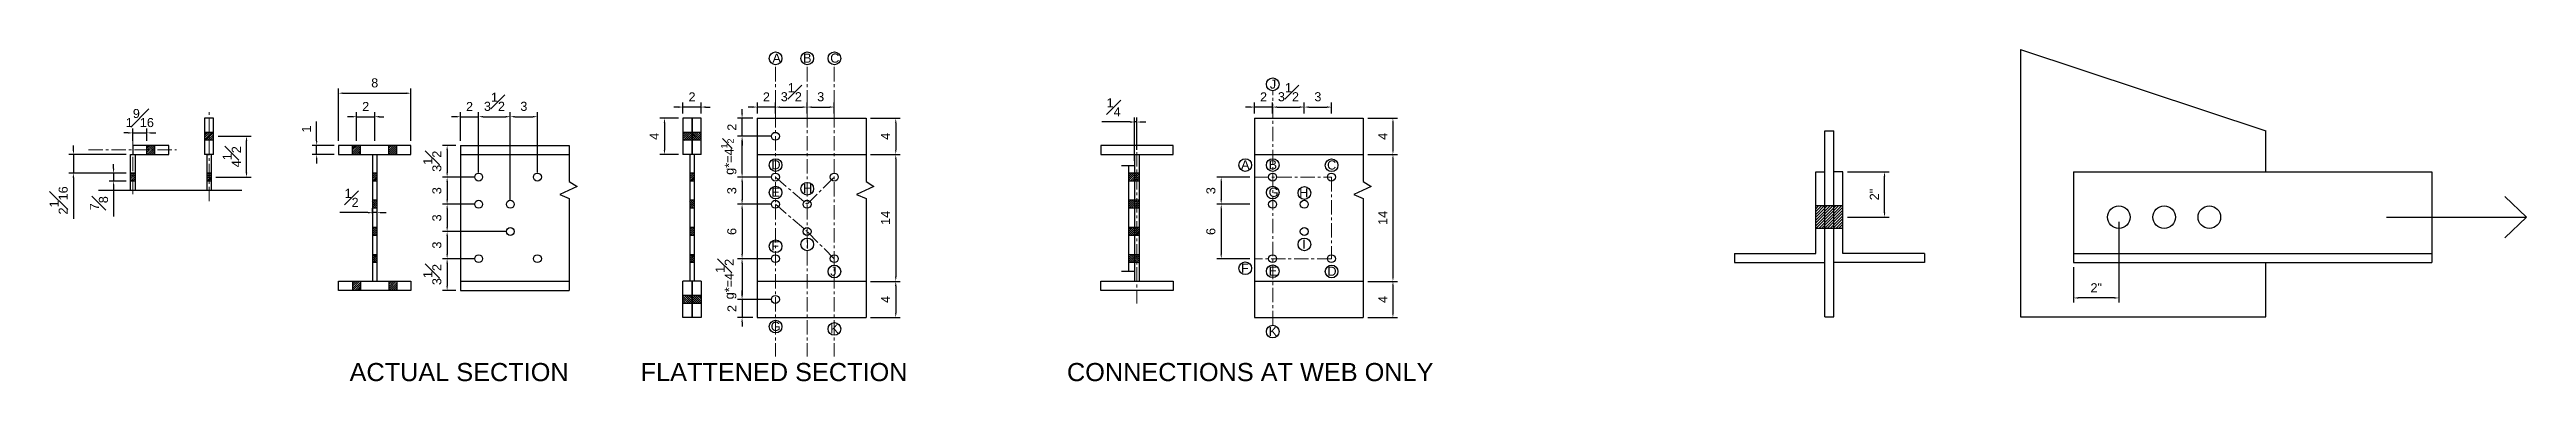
# Model space of a CAD drawing. Header units: inches. Extents: x 2116 to 2390, y 1770 to 1807.
import ezdxf

# ---------------------------------------------------------------- set-up
doc = ezdxf.new("R2010")
doc.units = ezdxf.units.IN
doc.linetypes.add('CENTER', pattern=[50.8, 31.75, -6.35, 6.35, -6.35])
doc.layers.add('SectionLine', color=253, linetype='CENTER', lineweight=18)
doc.layers.add('Steel', color=1, linetype='Continuous', lineweight=30)
doc.styles.get("Standard").update_dxf_attribs({"font": 'arial.ttf'})
doc.dimstyles.new('ISO-25', dxfattribs={"dimtxt": 1, "dimasz": 0.5, "dimexe": 0.5, "dimexo": 0.5, "dimtad": 1, "dimdec": 4, "dimzin": 1, "dimdsep": 46, "dimlunit": 5, "dimtxsty": 'Standard', "dimcen": 0.5, "dimadec": 0, "dimazin": 0, "dimtfac": 1, "dimtdec": 4, "dimtmove": 0, "dimatfit": 3, "dimfxl": 1, "dimfrac": 1, "dimarcsym": 0})
pattern_1 = [(45, (35.07352, 0), (-0.1122532015, 0.1122532015), [])]

msp = doc.modelspace()

# ---------------------------------------------------------------- texts
for s, height, p in [('A', 1, (2196.35122, 1805.09231)), ('B', 1, (2199.73496, 1805.09231)), ('C', 1, (2202.73496, 1805.09231)), ('J', 1, (2251.32038, 1802.22475)), ('D', 1, (2196.23496, 1793.32157)), ('A', 1, (2248.14625, 1793.32157)), ('B', 1, (2251.19061, 1793.32157)), ('C', 1, (2257.65112, 1793.29913)), ('E', 1, (2196.23496, 1790.2879)), ('H', 1, (2199.73496, 1790.70672)), ('G', 1, (2251.19061, 1790.2879)), ('H', 1, (2254.56881, 1790.23549)), ('F', 1, (2196.23496, 1784.36413)), ('I', 1, (2200.02629, 1784.56887)), ('I', 1, (2254.9144, 1784.56887)), ('J', 1, (2202.73496, 1781.57311)), ('F', 1, (2248.14625, 1781.92655)), ('E', 1, (2251.19061, 1781.59365)), ('D', 1, (2257.69061, 1781.57311)), ('G', 1, (2196.15536, 1775.49261)), ('K', 1, (2202.73496, 1775.23315)), ('K', 1, (2251.19061, 1774.93787)), ('ACTUAL SECTION', 2, (2149.6079, 1769.95072)), ('FLATTENED SECTION', 2, (2181.7807, 1769.95072)), ('CONNECTIONS AT WEB ONLY', 2, (2228.89826, 1769.95072))]:
    msp.add_text(s, height=height).set_placement(p)

# ---------------------------------------------------------------- blocks, each defined once
blk = doc.blocks.new('*D1')
at = {"color": 0, "lineweight": -2, "transparency": 16777216}
for p, q in [((2196.18, 1796.96), (2192.49, 1796.96)), ((2192.99, 1792.96), (2192.99, 1796.46)), ((2196.18, 1792.46), (2192.49, 1792.46))]:
    blk.add_line(p, q, dxfattribs=at)
at = {"color": 0, "transparency": 16777216}
for points in [[(2192.91, 1796.46), (2193.08, 1796.46), (2192.99, 1796.96)], [(2192.91, 1792.96), (2193.08, 1792.96), (2192.99, 1792.46)]]:
    blk.add_solid(points, dxfattribs=at)
at = {"layer": 'Defpoints', "color": 0, "transparency": 16777216}
for p in [(2192.99, 1796.96), (2196.68, 1796.96), (2196.68, 1792.46)]:
    blk.add_point(p, dxfattribs=at)
at = {"color": 0, "transparency": 16777216, "insert": (2191.52, 1794.71), "char_height": 1, "attachment_point": 5, "rotation": 90}
blk.add_mtext('g*=4{\\H0.7x;\\S1#2;}', dxfattribs=at)
blk = doc.blocks.new('*D2')
at = {"color": 0, "lineweight": -2, "transparency": 16777216}
for p, q in [((2148.39, 1796.46), (2148.39, 1802.22)), ((2148.89, 1801.72), (2155.89, 1801.72)), ((2156.39, 1796.46), (2156.39, 1802.22))]:
    blk.add_line(p, q, dxfattribs=at)
at = {"color": 0, "transparency": 16777216}
for points in [[(2148.89, 1801.8), (2148.89, 1801.63), (2148.39, 1801.72)], [(2155.89, 1801.8), (2155.89, 1801.63), (2156.39, 1801.72)]]:
    blk.add_solid(points, dxfattribs=at)
at = {"layer": 'Defpoints', "color": 0, "transparency": 16777216}
for p in [(2156.39, 1801.72), (2148.39, 1795.96), (2156.39, 1795.96)]:
    blk.add_point(p, dxfattribs=at)
at = {"color": 0, "transparency": 16777216, "insert": (2152.39, 1802.85), "char_height": 1, "attachment_point": 5}
blk.add_mtext('8', dxfattribs=at)
blk = doc.blocks.new('*D3')
at = {"color": 0, "lineweight": -2, "transparency": 16777216}
for p, q in [((2149.89, 1799.12), (2149.39, 1799.12)), ((2150.39, 1796.46), (2150.39, 1799.62)), ((2150.39, 1799.12), (2152.39, 1799.12)), ((2152.39, 1796.46), (2152.39, 1799.62)), ((2152.89, 1799.12), (2153.39, 1799.12))]:
    blk.add_line(p, q, dxfattribs=at)
at = {"color": 0, "transparency": 16777216}
for points in [[(2149.89, 1799.21), (2149.89, 1799.04), (2150.39, 1799.12)], [(2152.89, 1799.21), (2152.89, 1799.04), (2152.39, 1799.12)]]:
    blk.add_solid(points, dxfattribs=at)
at = {"layer": 'Defpoints', "color": 0, "transparency": 16777216}
for p in [(2152.39, 1799.12), (2150.39, 1795.96), (2152.39, 1795.96)]:
    blk.add_point(p, dxfattribs=at)
at = {"color": 0, "transparency": 16777216, "insert": (2151.39, 1800.25), "char_height": 1, "attachment_point": 5}
blk.add_mtext('2', dxfattribs=at)
blk = doc.blocks.new('*D4')
at = {"color": 0, "lineweight": -2, "transparency": 16777216}
for p, q in [((2147.89, 1795.96), (2145.47, 1795.96)), ((2145.97, 1796.46), (2145.97, 1798.58)), ((2145.97, 1794.96), (2145.97, 1795.96)), ((2147.89, 1794.96), (2145.47, 1794.96)), ((2145.97, 1794.46), (2145.97, 1793.96))]:
    blk.add_line(p, q, dxfattribs=at)
at = {"color": 0, "transparency": 16777216}
for points in [[(2145.89, 1796.46), (2146.05, 1796.46), (2145.97, 1795.96)], [(2145.89, 1794.46), (2146.05, 1794.46), (2145.97, 1794.96)]]:
    blk.add_solid(points, dxfattribs=at)
at = {"layer": 'Defpoints', "color": 0, "transparency": 16777216}
for p in [(2145.97, 1795.96), (2148.39, 1795.96), (2148.39, 1794.96)]:
    blk.add_point(p, dxfattribs=at)
at = {"color": 0, "transparency": 16777216, "insert": (2144.84, 1797.77), "char_height": 1, "attachment_point": 5, "rotation": 90}
blk.add_mtext('1', dxfattribs=at)
blk = doc.blocks.new('*D5')
at = {"color": 0, "lineweight": -2, "transparency": 16777216}
for p, q in [((2151.64, 1788.54), (2148.52, 1788.54)), ((2152.14, 1788.46), (2152.14, 1789.04)), ((2152.64, 1788.54), (2152.14, 1788.54)), ((2152.64, 1788.46), (2152.64, 1789.04)), ((2153.14, 1788.54), (2153.64, 1788.54))]:
    blk.add_line(p, q, dxfattribs=at)
at = {"color": 0, "transparency": 16777216}
for points in [[(2151.64, 1788.62), (2151.64, 1788.45), (2152.14, 1788.54)], [(2153.14, 1788.62), (2153.14, 1788.45), (2152.64, 1788.54)]]:
    blk.add_solid(points, dxfattribs=at)
at = {"layer": 'Defpoints', "color": 0, "transparency": 16777216}
for p in [(2152.14, 1788.54), (2152.14, 1787.96), (2152.64, 1787.96)]:
    blk.add_point(p, dxfattribs=at)
at = {"color": 0, "transparency": 16777216, "insert": (2149.83, 1790.17), "char_height": 1, "attachment_point": 5}
blk.add_mtext('{\\H1.000000x;\\S1#2;}', dxfattribs=at)
blk = doc.blocks.new('*D6')
at = {"color": 0, "lineweight": -2, "transparency": 16777216}
for p, q in [((2161.37, 1799.12), (2160.87, 1799.12)), ((2161.87, 1796.46), (2161.87, 1799.62)), ((2161.87, 1799.12), (2163.87, 1799.12)), ((2163.87, 1792.96), (2163.87, 1799.62)), ((2164.37, 1799.12), (2164.87, 1799.12))]:
    blk.add_line(p, q, dxfattribs=at)
at = {"color": 0, "transparency": 16777216}
for points in [[(2161.37, 1799.21), (2161.37, 1799.04), (2161.87, 1799.12)], [(2164.37, 1799.21), (2164.37, 1799.04), (2163.87, 1799.12)]]:
    blk.add_solid(points, dxfattribs=at)
at = {"layer": 'Defpoints', "color": 0, "transparency": 16777216}
for p in [(2163.87, 1799.12), (2161.87, 1795.96), (2163.87, 1792.46)]:
    blk.add_point(p, dxfattribs=at)
at = {"color": 0, "transparency": 16777216, "insert": (2162.87, 1800.25), "char_height": 1, "attachment_point": 5}
blk.add_mtext('2', dxfattribs=at)
blk = doc.blocks.new('*D7')
at = {"color": 0, "lineweight": -2, "transparency": 16777216}
for p, q in [((2163.87, 1792.96), (2163.87, 1799.62)), ((2164.37, 1799.12), (2166.87, 1799.12)), ((2167.37, 1789.96), (2167.37, 1799.62))]:
    blk.add_line(p, q, dxfattribs=at)
at = {"color": 0, "transparency": 16777216}
for points in [[(2164.37, 1799.21), (2164.37, 1799.04), (2163.87, 1799.12)], [(2166.87, 1799.21), (2166.87, 1799.04), (2167.37, 1799.12)]]:
    blk.add_solid(points, dxfattribs=at)
at = {"layer": 'Defpoints', "color": 0, "transparency": 16777216}
for p in [(2167.37, 1799.12), (2163.87, 1792.46), (2167.37, 1789.46)]:
    blk.add_point(p, dxfattribs=at)
at = {"color": 0, "transparency": 16777216, "insert": (2165.62, 1800.76), "char_height": 1, "attachment_point": 5}
blk.add_mtext('3{\\H1.000000x;\\S1#2;}', dxfattribs=at)
blk = doc.blocks.new('*D8')
at = {"color": 0, "lineweight": -2, "transparency": 16777216}
for p, q in [((2167.37, 1789.96), (2167.37, 1799.62)), ((2167.87, 1799.12), (2169.87, 1799.12)), ((2170.37, 1792.96), (2170.37, 1799.62))]:
    blk.add_line(p, q, dxfattribs=at)
at = {"color": 0, "transparency": 16777216}
for points in [[(2167.87, 1799.21), (2167.87, 1799.04), (2167.37, 1799.12)], [(2169.87, 1799.21), (2169.87, 1799.04), (2170.37, 1799.12)]]:
    blk.add_solid(points, dxfattribs=at)
at = {"layer": 'Defpoints', "color": 0, "transparency": 16777216}
for p in [(2170.37, 1799.12), (2170.37, 1792.46), (2167.37, 1789.46)]:
    blk.add_point(p, dxfattribs=at)
at = {"color": 0, "transparency": 16777216, "insert": (2168.87, 1800.26), "char_height": 1, "attachment_point": 5}
blk.add_mtext('3', dxfattribs=at)
blk = doc.blocks.new('*D9')
at = {"color": 0, "lineweight": -2, "transparency": 16777216}
for p, q in [((2161.37, 1795.96), (2159.89, 1795.96)), ((2160.39, 1795.46), (2160.39, 1792.96)), ((2163.37, 1792.46), (2159.89, 1792.46))]:
    blk.add_line(p, q, dxfattribs=at)
at = {"color": 0, "transparency": 16777216}
for points in [[(2160.31, 1795.46), (2160.48, 1795.46), (2160.39, 1795.96)], [(2160.31, 1792.96), (2160.48, 1792.96), (2160.39, 1792.46)]]:
    blk.add_solid(points, dxfattribs=at)
at = {"layer": 'Defpoints', "color": 0, "transparency": 16777216}
for p in [(2161.87, 1795.96), (2160.39, 1792.46), (2163.87, 1792.46)]:
    blk.add_point(p, dxfattribs=at)
at = {"color": 0, "transparency": 16777216, "insert": (2158.76, 1794.21), "char_height": 1, "attachment_point": 5, "rotation": 90}
blk.add_mtext('3{\\H1.000000x;\\S1#2;}', dxfattribs=at)
blk = doc.blocks.new('*D10')
at = {"color": 0, "lineweight": -2, "transparency": 16777216}
for p, q in [((2163.37, 1792.46), (2159.89, 1792.46)), ((2160.39, 1791.96), (2160.39, 1789.96)), ((2163.37, 1789.46), (2159.89, 1789.46))]:
    blk.add_line(p, q, dxfattribs=at)
at = {"color": 0, "transparency": 16777216}
for points in [[(2160.31, 1791.96), (2160.48, 1791.96), (2160.39, 1792.46)], [(2160.31, 1789.96), (2160.48, 1789.96), (2160.39, 1789.46)]]:
    blk.add_solid(points, dxfattribs=at)
at = {"layer": 'Defpoints', "color": 0, "transparency": 16777216}
for p in [(2163.87, 1792.46), (2160.39, 1789.46), (2163.87, 1789.46)]:
    blk.add_point(p, dxfattribs=at)
at = {"color": 0, "transparency": 16777216, "insert": (2159.26, 1790.96), "char_height": 1, "attachment_point": 5, "rotation": 90}
blk.add_mtext('3', dxfattribs=at)
blk = doc.blocks.new('*D11')
at = {"color": 0, "lineweight": -2, "transparency": 16777216}
for p, q in [((2163.37, 1789.46), (2159.89, 1789.46)), ((2160.39, 1788.96), (2160.39, 1786.96)), ((2166.87, 1786.46), (2159.89, 1786.46))]:
    blk.add_line(p, q, dxfattribs=at)
at = {"color": 0, "transparency": 16777216}
for points in [[(2160.31, 1788.96), (2160.48, 1788.96), (2160.39, 1789.46)], [(2160.31, 1786.96), (2160.48, 1786.96), (2160.39, 1786.46)]]:
    blk.add_solid(points, dxfattribs=at)
at = {"layer": 'Defpoints', "color": 0, "transparency": 16777216}
for p in [(2163.87, 1789.46), (2160.39, 1786.46), (2167.37, 1786.46)]:
    blk.add_point(p, dxfattribs=at)
at = {"color": 0, "transparency": 16777216, "insert": (2159.26, 1787.96), "char_height": 1, "attachment_point": 5, "rotation": 90}
blk.add_mtext('3', dxfattribs=at)
blk = doc.blocks.new('*D12')
at = {"color": 0, "lineweight": -2, "transparency": 16777216}
for p, q in [((2166.87, 1786.46), (2159.89, 1786.46)), ((2160.39, 1785.96), (2160.39, 1783.96)), ((2163.37, 1783.46), (2159.89, 1783.46))]:
    blk.add_line(p, q, dxfattribs=at)
at = {"color": 0, "transparency": 16777216}
for points in [[(2160.31, 1785.96), (2160.48, 1785.96), (2160.39, 1786.46)], [(2160.31, 1783.96), (2160.48, 1783.96), (2160.39, 1783.46)]]:
    blk.add_solid(points, dxfattribs=at)
at = {"layer": 'Defpoints', "color": 0, "transparency": 16777216}
for p in [(2167.37, 1786.46), (2160.39, 1783.46), (2163.87, 1783.46)]:
    blk.add_point(p, dxfattribs=at)
at = {"color": 0, "transparency": 16777216, "insert": (2159.26, 1784.96), "char_height": 1, "attachment_point": 5, "rotation": 90}
blk.add_mtext('3', dxfattribs=at)
blk = doc.blocks.new('*D13')
at = {"color": 0, "lineweight": -2, "transparency": 16777216}
for p, q in [((2163.37, 1783.46), (2159.89, 1783.46)), ((2160.39, 1782.96), (2160.39, 1780.46)), ((2161.37, 1779.96), (2159.89, 1779.96))]:
    blk.add_line(p, q, dxfattribs=at)
at = {"color": 0, "transparency": 16777216}
for points in [[(2160.31, 1782.96), (2160.48, 1782.96), (2160.39, 1783.46)], [(2160.31, 1780.46), (2160.48, 1780.46), (2160.39, 1779.96)]]:
    blk.add_solid(points, dxfattribs=at)
at = {"layer": 'Defpoints', "color": 0, "transparency": 16777216}
for p in [(2163.87, 1783.46), (2160.39, 1779.96), (2161.87, 1779.96)]:
    blk.add_point(p, dxfattribs=at)
at = {"color": 0, "transparency": 16777216, "insert": (2158.76, 1781.71), "char_height": 1, "attachment_point": 5, "rotation": 90}
blk.add_mtext('3{\\H1.000000x;\\S1#2;}', dxfattribs=at)
blk = doc.blocks.new('*D14')
at = {"color": 0, "lineweight": -2, "transparency": 16777216}
for p, q in [((2196.18, 1792.46), (2192.49, 1792.46)), ((2192.99, 1791.96), (2192.99, 1789.96)), ((2196.18, 1789.46), (2192.49, 1789.46))]:
    blk.add_line(p, q, dxfattribs=at)
at = {"color": 0, "transparency": 16777216}
for points in [[(2192.91, 1791.96), (2193.08, 1791.96), (2192.99, 1792.46)], [(2192.91, 1789.96), (2193.08, 1789.96), (2192.99, 1789.46)]]:
    blk.add_solid(points, dxfattribs=at)
at = {"layer": 'Defpoints', "color": 0, "transparency": 16777216}
for p in [(2196.68, 1792.46), (2192.99, 1789.46), (2196.68, 1789.46)]:
    blk.add_point(p, dxfattribs=at)
at = {"color": 0, "transparency": 16777216, "insert": (2191.86, 1790.96), "char_height": 1, "attachment_point": 5, "rotation": 90}
blk.add_mtext('3', dxfattribs=at)
blk = doc.blocks.new('*D15')
at = {"color": 0, "lineweight": -2, "transparency": 16777216}
for p, q in [((2196.18, 1789.46), (2192.49, 1789.46)), ((2192.99, 1788.96), (2192.99, 1783.96)), ((2196.18, 1783.46), (2192.49, 1783.46))]:
    blk.add_line(p, q, dxfattribs=at)
at = {"color": 0, "transparency": 16777216}
for points in [[(2192.91, 1788.96), (2193.08, 1788.96), (2192.99, 1789.46)], [(2192.91, 1783.96), (2193.08, 1783.96), (2192.99, 1783.46)]]:
    blk.add_solid(points, dxfattribs=at)
at = {"layer": 'Defpoints', "color": 0, "transparency": 16777216}
for p in [(2196.68, 1789.46), (2192.99, 1783.46), (2196.68, 1783.46)]:
    blk.add_point(p, dxfattribs=at)
at = {"color": 0, "transparency": 16777216, "insert": (2191.86, 1786.46), "char_height": 1, "attachment_point": 5, "rotation": 90}
blk.add_mtext('6', dxfattribs=at)
blk = doc.blocks.new('*D16')
at = {"color": 0, "lineweight": -2, "transparency": 16777216}
for p, q in [((2196.18, 1783.46), (2192.49, 1783.46)), ((2192.99, 1782.96), (2192.99, 1779.46)), ((2196.18, 1778.96), (2192.49, 1778.96))]:
    blk.add_line(p, q, dxfattribs=at)
at = {"color": 0, "transparency": 16777216}
for points in [[(2192.91, 1782.96), (2193.08, 1782.96), (2192.99, 1783.46)], [(2192.91, 1779.46), (2193.08, 1779.46), (2192.99, 1778.96)]]:
    blk.add_solid(points, dxfattribs=at)
at = {"layer": 'Defpoints', "color": 0, "transparency": 16777216}
for p in [(2196.68, 1783.46), (2192.99, 1778.96), (2196.68, 1778.96)]:
    blk.add_point(p, dxfattribs=at)
at = {"color": 0, "transparency": 16777216, "insert": (2191.22, 1781.21), "char_height": 1, "attachment_point": 5, "rotation": 90}
blk.add_mtext('g*=4{\\H1.000000x;\\S1#2;}', dxfattribs=at)
blk = doc.blocks.new('*D17')
at = {"color": 0, "lineweight": -2, "transparency": 16777216}
for p, q in [((2192.99, 1779.46), (2192.99, 1779.96)), ((2196.18, 1778.96), (2192.49, 1778.96)), ((2194.18, 1776.96), (2192.49, 1776.96)), ((2192.99, 1778.96), (2192.99, 1776.96)), ((2192.99, 1776.46), (2192.99, 1775.96))]:
    blk.add_line(p, q, dxfattribs=at)
at = {"color": 0, "transparency": 16777216}
for points in [[(2192.91, 1779.46), (2193.08, 1779.46), (2192.99, 1778.96)], [(2192.91, 1776.46), (2193.08, 1776.46), (2192.99, 1776.96)]]:
    blk.add_solid(points, dxfattribs=at)
at = {"layer": 'Defpoints', "color": 0, "transparency": 16777216}
for p in [(2192.99, 1776.96), (2194.68, 1776.96), (2196.68, 1778.96)]:
    blk.add_point(p, dxfattribs=at)
at = {"color": 0, "transparency": 16777216, "insert": (2191.87, 1777.96), "char_height": 1, "attachment_point": 5, "rotation": 90}
blk.add_mtext('2', dxfattribs=at)
blk = doc.blocks.new('*D18')
at = {"color": 0, "lineweight": -2, "transparency": 16777216}
for p, q in [((2194.18, 1798.96), (2192.49, 1798.96)), ((2192.99, 1799.46), (2192.99, 1799.96)), ((2192.99, 1796.96), (2192.99, 1798.96)), ((2196.18, 1796.96), (2192.49, 1796.96)), ((2192.99, 1796.46), (2192.99, 1795.96))]:
    blk.add_line(p, q, dxfattribs=at)
at = {"color": 0, "transparency": 16777216}
for points in [[(2192.91, 1799.46), (2193.08, 1799.46), (2192.99, 1798.96)], [(2192.91, 1796.46), (2193.08, 1796.46), (2192.99, 1796.96)]]:
    blk.add_solid(points, dxfattribs=at)
at = {"layer": 'Defpoints', "color": 0, "transparency": 16777216}
for p in [(2192.99, 1798.96), (2194.68, 1798.96), (2196.68, 1796.96)]:
    blk.add_point(p, dxfattribs=at)
at = {"color": 0, "transparency": 16777216, "insert": (2191.87, 1797.96), "char_height": 1, "attachment_point": 5, "rotation": 90}
blk.add_mtext('2', dxfattribs=at)
blk = doc.blocks.new('*D19')
at = {"color": 0, "lineweight": -2, "transparency": 16777216}
for p, q in [((2196.68, 1799.46), (2196.68, 1800.69)), ((2197.18, 1800.19), (2199.68, 1800.19)), ((2200.18, 1799.46), (2200.18, 1800.69))]:
    blk.add_line(p, q, dxfattribs=at)
at = {"color": 0, "transparency": 16777216}
for points in [[(2197.18, 1800.27), (2197.18, 1800.1), (2196.68, 1800.19)], [(2199.68, 1800.27), (2199.68, 1800.1), (2200.18, 1800.19)]]:
    blk.add_solid(points, dxfattribs=at)
at = {"layer": 'Defpoints', "color": 0, "transparency": 16777216}
for p in [(2196.68, 1798.96), (2200.18, 1800.19), (2200.18, 1798.96)]:
    blk.add_point(p, dxfattribs=at)
at = {"color": 0, "transparency": 16777216, "insert": (2198.43, 1801.82), "char_height": 1, "attachment_point": 5}
blk.add_mtext('3{\\H1.000000x;\\S1#2;}', dxfattribs=at)
blk = doc.blocks.new('*D20')
at = {"color": 0, "lineweight": -2, "transparency": 16777216}
for p, q in [((2200.18, 1799.46), (2200.18, 1800.69)), ((2200.68, 1800.19), (2202.68, 1800.19)), ((2203.18, 1799.46), (2203.18, 1800.69))]:
    blk.add_line(p, q, dxfattribs=at)
at = {"color": 0, "transparency": 16777216}
for points in [[(2200.68, 1800.27), (2200.68, 1800.1), (2200.18, 1800.19)], [(2202.68, 1800.27), (2202.68, 1800.1), (2203.18, 1800.19)]]:
    blk.add_solid(points, dxfattribs=at)
at = {"layer": 'Defpoints', "color": 0, "transparency": 16777216}
for p in [(2200.18, 1798.96), (2203.18, 1800.19), (2203.18, 1798.96)]:
    blk.add_point(p, dxfattribs=at)
at = {"color": 0, "transparency": 16777216, "insert": (2201.68, 1801.32), "char_height": 1, "attachment_point": 5}
blk.add_mtext('3', dxfattribs=at)
blk = doc.blocks.new('*D21')
at = {"color": 0, "lineweight": -2, "transparency": 16777216}
for p, q in [((2194.18, 1800.19), (2193.68, 1800.19)), ((2194.68, 1799.46), (2194.68, 1800.69)), ((2196.68, 1800.19), (2194.68, 1800.19)), ((2196.68, 1799.46), (2196.68, 1800.69)), ((2197.18, 1800.19), (2197.68, 1800.19))]:
    blk.add_line(p, q, dxfattribs=at)
at = {"color": 0, "transparency": 16777216}
for points in [[(2194.18, 1800.27), (2194.18, 1800.1), (2194.68, 1800.19)], [(2197.18, 1800.27), (2197.18, 1800.1), (2196.68, 1800.19)]]:
    blk.add_solid(points, dxfattribs=at)
at = {"layer": 'Defpoints', "color": 0, "transparency": 16777216}
for p in [(2194.68, 1800.19), (2194.68, 1798.96), (2196.68, 1798.96)]:
    blk.add_point(p, dxfattribs=at)
at = {"color": 0, "transparency": 16777216, "insert": (2195.68, 1801.31), "char_height": 1, "attachment_point": 5}
blk.add_mtext('2', dxfattribs=at)
blk = doc.blocks.new('*D22')
at = {"color": 0, "lineweight": -2, "transparency": 16777216}
for p, q in [((2185.96, 1800.19), (2185.46, 1800.19)), ((2186.46, 1799.46), (2186.46, 1800.69)), ((2188.46, 1800.19), (2186.46, 1800.19)), ((2188.46, 1799.46), (2188.46, 1800.69)), ((2188.96, 1800.19), (2189.46, 1800.19))]:
    blk.add_line(p, q, dxfattribs=at)
at = {"color": 0, "transparency": 16777216}
for points in [[(2185.96, 1800.27), (2185.96, 1800.1), (2186.46, 1800.19)], [(2188.96, 1800.27), (2188.96, 1800.1), (2188.46, 1800.19)]]:
    blk.add_solid(points, dxfattribs=at)
at = {"layer": 'Defpoints', "color": 0, "transparency": 16777216}
for p in [(2186.46, 1800.19), (2186.46, 1798.96), (2188.46, 1798.96)]:
    blk.add_point(p, dxfattribs=at)
at = {"color": 0, "transparency": 16777216, "insert": (2187.46, 1801.31), "char_height": 1, "attachment_point": 5}
blk.add_mtext('2', dxfattribs=at)
blk = doc.blocks.new('*D23')
at = {"color": 0, "lineweight": -2, "transparency": 16777216}
for p, q in [((2185.96, 1798.96), (2183.91, 1798.96)), ((2184.41, 1798.46), (2184.41, 1795.46)), ((2185.96, 1794.96), (2183.91, 1794.96))]:
    blk.add_line(p, q, dxfattribs=at)
at = {"color": 0, "transparency": 16777216}
for points in [[(2184.33, 1798.46), (2184.5, 1798.46), (2184.41, 1798.96)], [(2184.33, 1795.46), (2184.5, 1795.46), (2184.41, 1794.96)]]:
    blk.add_solid(points, dxfattribs=at)
at = {"layer": 'Defpoints', "color": 0, "transparency": 16777216}
for p in [(2186.46, 1798.96), (2184.41, 1794.96), (2186.46, 1794.96)]:
    blk.add_point(p, dxfattribs=at)
at = {"color": 0, "transparency": 16777216, "insert": (2183.29, 1796.96), "char_height": 1, "attachment_point": 5, "rotation": 90}
blk.add_mtext('4', dxfattribs=at)
blk = doc.blocks.new('*D24')
at = {"color": 0, "lineweight": -2, "transparency": 16777216}
for p, q in [((2207.19, 1798.96), (2210.48, 1798.96)), ((2209.98, 1798.46), (2209.98, 1795.46)), ((2207.19, 1794.96), (2210.48, 1794.96))]:
    blk.add_line(p, q, dxfattribs=at)
at = {"color": 0, "transparency": 16777216}
for points in [[(2209.9, 1798.46), (2210.06, 1798.46), (2209.98, 1798.96)], [(2209.9, 1795.46), (2210.06, 1795.46), (2209.98, 1794.96)]]:
    blk.add_solid(points, dxfattribs=at)
at = {"layer": 'Defpoints', "color": 0, "transparency": 16777216}
for p in [(2206.69, 1798.96), (2206.69, 1794.96), (2209.98, 1794.96)]:
    blk.add_point(p, dxfattribs=at)
at = {"color": 0, "transparency": 16777216, "insert": (2208.85, 1796.96), "char_height": 1, "attachment_point": 5, "rotation": 90}
blk.add_mtext('4', dxfattribs=at)
blk = doc.blocks.new('*D25')
at = {"color": 0, "lineweight": -2, "transparency": 16777216}
for p, q in [((2207.19, 1794.96), (2210.48, 1794.96)), ((2209.98, 1794.46), (2209.98, 1781.46)), ((2207.19, 1780.96), (2210.48, 1780.96))]:
    blk.add_line(p, q, dxfattribs=at)
at = {"color": 0, "transparency": 16777216}
for points in [[(2209.9, 1794.46), (2210.06, 1794.46), (2209.98, 1794.96)], [(2209.9, 1781.46), (2210.06, 1781.46), (2209.98, 1780.96)]]:
    blk.add_solid(points, dxfattribs=at)
at = {"layer": 'Defpoints', "color": 0, "transparency": 16777216}
for p in [(2206.69, 1794.96), (2206.69, 1780.96), (2209.98, 1780.96)]:
    blk.add_point(p, dxfattribs=at)
at = {"color": 0, "transparency": 16777216, "insert": (2208.85, 1787.96), "char_height": 1, "attachment_point": 5, "rotation": 90}
blk.add_mtext('14', dxfattribs=at)
blk = doc.blocks.new('*D26')
at = {"color": 0, "lineweight": -2, "transparency": 16777216}
for p, q in [((2207.19, 1780.96), (2210.48, 1780.96)), ((2209.98, 1780.46), (2209.98, 1777.46)), ((2207.19, 1776.96), (2210.48, 1776.96))]:
    blk.add_line(p, q, dxfattribs=at)
at = {"color": 0, "transparency": 16777216}
for points in [[(2209.9, 1780.46), (2210.06, 1780.46), (2209.98, 1780.96)], [(2209.9, 1777.46), (2210.06, 1777.46), (2209.98, 1776.96)]]:
    blk.add_solid(points, dxfattribs=at)
at = {"layer": 'Defpoints', "color": 0, "transparency": 16777216}
for p in [(2206.69, 1780.96), (2206.69, 1776.96), (2209.98, 1776.96)]:
    blk.add_point(p, dxfattribs=at)
at = {"color": 0, "transparency": 16777216, "insert": (2208.85, 1778.96), "char_height": 1, "attachment_point": 5, "rotation": 90}
blk.add_mtext('4', dxfattribs=at)
blk = doc.blocks.new('*D27')
at = {"color": 0, "lineweight": -2, "transparency": 16777216}
for p, q in [((2123.53, 1793.4), (2123.53, 1793.9)), ((2124.9, 1792.9), (2123.03, 1792.9)), ((2124.9, 1792.02), (2123.03, 1792.02)), ((2123.53, 1792.9), (2123.53, 1792.02)), ((2123.53, 1791.52), (2123.53, 1788.13))]:
    blk.add_line(p, q, dxfattribs=at)
at = {"color": 0, "transparency": 16777216}
for points in [[(2123.44, 1793.4), (2123.61, 1793.4), (2123.53, 1792.9)], [(2123.44, 1791.52), (2123.61, 1791.52), (2123.53, 1792.02)]]:
    blk.add_solid(points, dxfattribs=at)
at = {"layer": 'Defpoints', "color": 0, "transparency": 16777216}
for p in [(2123.53, 1792.02), (2125.4, 1792.9), (2125.4, 1792.02)]:
    blk.add_point(p, dxfattribs=at)
at = {"color": 0, "transparency": 16777216, "insert": (2121.9, 1789.58), "char_height": 1, "attachment_point": 5, "rotation": 90}
blk.add_mtext('{\\H1.000000x;\\S7#8;}', dxfattribs=at)
blk = doc.blocks.new('*D28')
at = {"color": 0, "lineweight": -2, "transparency": 16777216}
for p, q in [((2119.08, 1795.46), (2119.08, 1795.96)), ((2124.9, 1794.96), (2118.58, 1794.96)), ((2119.08, 1794.96), (2119.08, 1792.9)), ((2124.9, 1792.9), (2118.58, 1792.9)), ((2119.08, 1792.4), (2119.08, 1787.87))]:
    blk.add_line(p, q, dxfattribs=at)
at = {"color": 0, "transparency": 16777216}
for points in [[(2119, 1795.46), (2119.17, 1795.46), (2119.08, 1794.96)], [(2119, 1792.4), (2119.17, 1792.4), (2119.08, 1792.9)]]:
    blk.add_solid(points, dxfattribs=at)
at = {"layer": 'Defpoints', "color": 0, "transparency": 16777216}
for p in [(2125.4, 1794.96), (2119.08, 1792.9), (2125.4, 1792.9)]:
    blk.add_point(p, dxfattribs=at)
at = {"color": 0, "transparency": 16777216, "insert": (2117.45, 1789.89), "char_height": 1, "attachment_point": 5, "rotation": 90}
blk.add_mtext('2{\\H1.000000x;\\S1#16;}', dxfattribs=at)
blk = doc.blocks.new('*D29')
at = {"color": 0, "lineweight": -2, "transparency": 16777216}
for p, q in [((2125.15, 1797.34), (2124.65, 1797.34)), ((2125.65, 1796.46), (2125.65, 1797.84)), ((2125.65, 1797.34), (2127.21, 1797.34)), ((2127.21, 1796.46), (2127.21, 1797.84)), ((2127.71, 1797.34), (2128.21, 1797.34))]:
    blk.add_line(p, q, dxfattribs=at)
at = {"color": 0, "transparency": 16777216}
for points in [[(2125.15, 1797.42), (2125.15, 1797.25), (2125.65, 1797.34)], [(2127.71, 1797.42), (2127.71, 1797.25), (2127.21, 1797.34)]]:
    blk.add_solid(points, dxfattribs=at)
at = {"layer": 'Defpoints', "color": 0, "transparency": 16777216}
for p in [(2125.65, 1795.96), (2127.21, 1797.34), (2127.21, 1795.96)]:
    blk.add_point(p, dxfattribs=at)
at = {"color": 0, "transparency": 16777216, "insert": (2126.43, 1798.98), "char_height": 1, "attachment_point": 5}
blk.add_mtext('1{\\H1.000000x;\\S9#16;}', dxfattribs=at)
blk = doc.blocks.new('*D30')
at = {"color": 0, "lineweight": -2, "transparency": 16777216}
for p, q in [((2135.07, 1796.96), (2138.72, 1796.96)), ((2138.22, 1792.96), (2138.22, 1796.46)), ((2134.82, 1792.46), (2138.72, 1792.46))]:
    blk.add_line(p, q, dxfattribs=at)
at = {"color": 0, "transparency": 16777216}
for points in [[(2138.13, 1796.46), (2138.3, 1796.46), (2138.22, 1796.96)], [(2138.13, 1792.96), (2138.3, 1792.96), (2138.22, 1792.46)]]:
    blk.add_solid(points, dxfattribs=at)
at = {"layer": 'Defpoints', "color": 0, "transparency": 16777216}
for p in [(2134.57, 1796.96), (2138.22, 1796.96), (2134.32, 1792.46)]:
    blk.add_point(p, dxfattribs=at)
at = {"color": 0, "transparency": 16777216, "insert": (2136.59, 1794.71), "char_height": 1, "attachment_point": 5, "rotation": 90}
blk.add_mtext('4{\\H1.000000x;\\S1#2;}', dxfattribs=at)
blk = doc.blocks.new('*D33')
at = {"color": 0, "lineweight": -2, "transparency": 16777216}
for p, q in [((2249.13, 1792.46), (2245.45, 1792.46)), ((2245.95, 1791.96), (2245.95, 1789.96)), ((2249.13, 1789.46), (2245.45, 1789.46))]:
    blk.add_line(p, q, dxfattribs=at)
at = {"color": 0, "transparency": 16777216}
for points in [[(2245.87, 1791.96), (2246.03, 1791.96), (2245.95, 1792.46)], [(2245.87, 1789.96), (2246.03, 1789.96), (2245.95, 1789.46)]]:
    blk.add_solid(points, dxfattribs=at)
at = {"layer": 'Defpoints', "color": 0, "transparency": 16777216}
for p in [(2249.63, 1792.46), (2245.95, 1789.46), (2249.63, 1789.46)]:
    blk.add_point(p, dxfattribs=at)
at = {"color": 0, "transparency": 16777216, "insert": (2244.81, 1790.96), "char_height": 1, "attachment_point": 5, "rotation": 90}
blk.add_mtext('3', dxfattribs=at)
blk = doc.blocks.new('*D34')
at = {"color": 0, "lineweight": -2, "transparency": 16777216}
for p, q in [((2249.13, 1789.46), (2245.45, 1789.46)), ((2245.95, 1788.96), (2245.95, 1783.96)), ((2249.13, 1783.46), (2245.45, 1783.46))]:
    blk.add_line(p, q, dxfattribs=at)
at = {"color": 0, "transparency": 16777216}
for points in [[(2245.87, 1788.96), (2246.03, 1788.96), (2245.95, 1789.46)], [(2245.87, 1783.96), (2246.03, 1783.96), (2245.95, 1783.46)]]:
    blk.add_solid(points, dxfattribs=at)
at = {"layer": 'Defpoints', "color": 0, "transparency": 16777216}
for p in [(2249.63, 1789.46), (2245.95, 1783.46), (2249.63, 1783.46)]:
    blk.add_point(p, dxfattribs=at)
at = {"color": 0, "transparency": 16777216, "insert": (2244.81, 1786.46), "char_height": 1, "attachment_point": 5, "rotation": 90}
blk.add_mtext('6', dxfattribs=at)
blk = doc.blocks.new('*D38')
at = {"color": 0, "lineweight": -2, "transparency": 16777216}
for p, q in [((2251.63, 1799.46), (2251.63, 1800.69)), ((2252.13, 1800.19), (2254.63, 1800.19)), ((2255.13, 1799.46), (2255.13, 1800.69))]:
    blk.add_line(p, q, dxfattribs=at)
at = {"color": 0, "transparency": 16777216}
for points in [[(2252.13, 1800.27), (2252.13, 1800.1), (2251.63, 1800.19)], [(2254.63, 1800.27), (2254.63, 1800.1), (2255.13, 1800.19)]]:
    blk.add_solid(points, dxfattribs=at)
at = {"layer": 'Defpoints', "color": 0, "transparency": 16777216}
for p in [(2251.63, 1798.96), (2255.13, 1800.19), (2255.13, 1798.96)]:
    blk.add_point(p, dxfattribs=at)
at = {"color": 0, "transparency": 16777216, "insert": (2253.38, 1801.82), "char_height": 1, "attachment_point": 5}
blk.add_mtext('3{\\H1.000000x;\\S1#2;}', dxfattribs=at)
blk = doc.blocks.new('*D39')
at = {"color": 0, "lineweight": -2, "transparency": 16777216}
for p, q in [((2255.13, 1799.46), (2255.13, 1800.69)), ((2255.63, 1800.19), (2257.63, 1800.19)), ((2258.13, 1799.46), (2258.13, 1800.69))]:
    blk.add_line(p, q, dxfattribs=at)
at = {"color": 0, "transparency": 16777216}
for points in [[(2255.63, 1800.27), (2255.63, 1800.1), (2255.13, 1800.19)], [(2257.63, 1800.27), (2257.63, 1800.1), (2258.13, 1800.19)]]:
    blk.add_solid(points, dxfattribs=at)
at = {"layer": 'Defpoints', "color": 0, "transparency": 16777216}
for p in [(2255.13, 1798.96), (2258.13, 1800.19), (2258.13, 1798.96)]:
    blk.add_point(p, dxfattribs=at)
at = {"color": 0, "transparency": 16777216, "insert": (2256.63, 1801.32), "char_height": 1, "attachment_point": 5}
blk.add_mtext('3', dxfattribs=at)
blk = doc.blocks.new('*D31')
at = {"color": 0, "lineweight": -2, "transparency": 16777216}
for p, q in [((2249.13, 1800.19), (2248.63, 1800.19)), ((2249.63, 1799.46), (2249.63, 1800.69)), ((2251.63, 1800.19), (2249.63, 1800.19)), ((2251.63, 1799.46), (2251.63, 1800.69)), ((2252.13, 1800.19), (2252.63, 1800.19))]:
    blk.add_line(p, q, dxfattribs=at)
at = {"color": 0, "transparency": 16777216}
for points in [[(2249.13, 1800.27), (2249.13, 1800.1), (2249.63, 1800.19)], [(2252.13, 1800.27), (2252.13, 1800.1), (2251.63, 1800.19)]]:
    blk.add_solid(points, dxfattribs=at)
at = {"layer": 'Defpoints', "color": 0, "transparency": 16777216}
for p in [(2249.63, 1800.19), (2249.63, 1798.96), (2251.63, 1798.96)]:
    blk.add_point(p, dxfattribs=at)
at = {"color": 0, "transparency": 16777216, "insert": (2250.63, 1801.31), "char_height": 1, "attachment_point": 5}
blk.add_mtext('2', dxfattribs=at)
blk = doc.blocks.new('*D40')
at = {"color": 0, "lineweight": -2, "transparency": 16777216}
for p, q in [((2262.15, 1798.96), (2265.43, 1798.96)), ((2264.93, 1798.46), (2264.93, 1795.46)), ((2262.15, 1794.96), (2265.43, 1794.96))]:
    blk.add_line(p, q, dxfattribs=at)
at = {"color": 0, "transparency": 16777216}
for points in [[(2264.85, 1798.46), (2265.02, 1798.46), (2264.93, 1798.96)], [(2264.85, 1795.46), (2265.02, 1795.46), (2264.93, 1794.96)]]:
    blk.add_solid(points, dxfattribs=at)
at = {"layer": 'Defpoints', "color": 0, "transparency": 16777216}
for p in [(2261.65, 1798.96), (2261.65, 1794.96), (2264.93, 1794.96)]:
    blk.add_point(p, dxfattribs=at)
at = {"color": 0, "transparency": 16777216, "insert": (2263.81, 1796.96), "char_height": 1, "attachment_point": 5, "rotation": 90}
blk.add_mtext('4', dxfattribs=at)
blk = doc.blocks.new('*D41')
at = {"color": 0, "lineweight": -2, "transparency": 16777216}
for p, q in [((2262.15, 1794.96), (2265.43, 1794.96)), ((2264.93, 1794.46), (2264.93, 1781.46)), ((2262.15, 1780.96), (2265.43, 1780.96))]:
    blk.add_line(p, q, dxfattribs=at)
at = {"color": 0, "transparency": 16777216}
for points in [[(2264.85, 1794.46), (2265.02, 1794.46), (2264.93, 1794.96)], [(2264.85, 1781.46), (2265.02, 1781.46), (2264.93, 1780.96)]]:
    blk.add_solid(points, dxfattribs=at)
at = {"layer": 'Defpoints', "color": 0, "transparency": 16777216}
for p in [(2261.65, 1794.96), (2261.65, 1780.96), (2264.93, 1780.96)]:
    blk.add_point(p, dxfattribs=at)
at = {"color": 0, "transparency": 16777216, "insert": (2263.81, 1787.96), "char_height": 1, "attachment_point": 5, "rotation": 90}
blk.add_mtext('14', dxfattribs=at)
blk = doc.blocks.new('*D42')
at = {"color": 0, "lineweight": -2, "transparency": 16777216}
for p, q in [((2262.15, 1780.96), (2265.43, 1780.96)), ((2264.93, 1780.46), (2264.93, 1777.46)), ((2262.15, 1776.96), (2265.43, 1776.96))]:
    blk.add_line(p, q, dxfattribs=at)
at = {"color": 0, "transparency": 16777216}
for points in [[(2264.85, 1780.46), (2265.02, 1780.46), (2264.93, 1780.96)], [(2264.85, 1777.46), (2265.02, 1777.46), (2264.93, 1776.96)]]:
    blk.add_solid(points, dxfattribs=at)
at = {"layer": 'Defpoints', "color": 0, "transparency": 16777216}
for p in [(2261.65, 1780.96), (2261.65, 1776.96), (2264.93, 1776.96)]:
    blk.add_point(p, dxfattribs=at)
at = {"color": 0, "transparency": 16777216, "insert": (2263.81, 1778.96), "char_height": 1, "attachment_point": 5, "rotation": 90}
blk.add_mtext('4', dxfattribs=at)
blk = doc.blocks.new('*D47')
at = {"color": 0, "lineweight": -2, "transparency": 16777216}
for p, q in [((2236.38, 1794.24), (2236.38, 1799.04)), ((2236.63, 1795.46), (2236.63, 1799.04)), ((2235.88, 1798.54), (2232.74, 1798.54)), ((2236.63, 1798.54), (2236.38, 1798.54)), ((2237.13, 1798.54), (2237.63, 1798.54))]:
    blk.add_line(p, q, dxfattribs=at)
at = {"color": 0, "transparency": 16777216}
for points in [[(2235.88, 1798.62), (2235.88, 1798.45), (2236.38, 1798.54)], [(2237.13, 1798.62), (2237.13, 1798.45), (2236.63, 1798.54)]]:
    blk.add_solid(points, dxfattribs=at)
at = {"layer": 'Defpoints', "color": 0, "transparency": 16777216}
for p in [(2236.38, 1798.54), (2236.38, 1793.74), (2236.63, 1794.96)]:
    blk.add_point(p, dxfattribs=at)
at = {"color": 0, "transparency": 16777216, "insert": (2234.06, 1800.16), "char_height": 1, "attachment_point": 5}
blk.add_mtext('{\\H1.000000x;\\S1#4;}', dxfattribs=at)
blk = doc.blocks.new('*D50')
at = {"color": 0, "lineweight": -2, "transparency": 16777216}
for p, q in [((2315.17, 1793.04), (2319.77, 1793.04)), ((2319.27, 1788.54), (2319.27, 1792.54)), ((2315.17, 1788.04), (2319.77, 1788.04))]:
    blk.add_line(p, q, dxfattribs=at)
at = {"color": 0, "transparency": 16777216}
for points in [[(2319.18, 1792.54), (2319.35, 1792.54), (2319.27, 1793.04)], [(2319.18, 1788.54), (2319.35, 1788.54), (2319.27, 1788.04)]]:
    blk.add_solid(points, dxfattribs=at)
at = {"layer": 'Defpoints', "color": 0, "transparency": 16777216}
for p in [(2314.67, 1793.04), (2319.27, 1793.04), (2314.67, 1788.04)]:
    blk.add_point(p, dxfattribs=at)
at = {"color": 0, "transparency": 16777216, "insert": (2318.14, 1790.54), "char_height": 1, "attachment_point": 5, "rotation": 90}
blk.add_mtext('2"', dxfattribs=at)
blk = doc.blocks.new('*D51')
at = {"color": 0, "lineweight": -2, "transparency": 16777216}
for p, q in [((2345.17, 1787.54), (2345.17, 1778.63)), ((2340.17, 1782.54), (2340.17, 1778.63)), ((2344.67, 1779.13), (2340.67, 1779.13))]:
    blk.add_line(p, q, dxfattribs=at)
at = {"color": 0, "transparency": 16777216}
for points in [[(2340.67, 1779.21), (2340.67, 1779.04), (2340.17, 1779.13)], [(2344.67, 1779.21), (2344.67, 1779.04), (2345.17, 1779.13)]]:
    blk.add_solid(points, dxfattribs=at)
at = {"layer": 'Defpoints', "color": 0, "transparency": 16777216}
for p in [(2345.17, 1788.04), (2340.17, 1783.04), (2340.17, 1779.13)]:
    blk.add_point(p, dxfattribs=at)
at = {"color": 0, "transparency": 16777216, "insert": (2342.67, 1780.25), "char_height": 1, "attachment_point": 5}
blk.add_mtext('2"', dxfattribs=at)

# ---------------------------------------------------------------- dimensions: what is measured, and where the dimension line sits
for base, p1, p2, picture, middle in [((2156.38716, 1801.71776), (2148.38716, 1795.96037), (2156.38716, 1795.96037), '*D2', (2152.38716, 1802.85333)), ((2186.46068, 1800.18562), (2188.46068, 1798.96037), (2186.46068, 1798.96037), '*D22', (2187.46068, 1801.31266)), ((2194.67558, 1800.18562), (2196.67558, 1798.96037), (2194.67558, 1798.96037), '*D21', (2195.67558, 1801.31266)), ((2200.17558, 1800.18562), (2196.67558, 1798.96037), (2200.17558, 1798.96037), '*D19', (2198.42558, 1801.82358)), ((2249.63122, 1800.18562), (2251.63122, 1798.96037), (2249.63122, 1798.96037), '*D31', (2250.63122, 1801.31266)), ((2255.13122, 1800.18562), (2251.63122, 1798.96037), (2255.13122, 1798.96037), '*D38', (2253.38122, 1801.82358)), ((2152.38716, 1799.12342), (2150.38716, 1795.96037), (2152.38716, 1795.96037), '*D3', (2151.38716, 1800.25047)), ((2163.87497, 1799.12342), (2161.87497, 1795.96037), (2163.87497, 1792.46037), '*D6', (2162.87497, 1800.25047)), ((2236.37866, 1798.53778), (2236.62866, 1794.96037), (2236.37866, 1793.7427), '*D47', (2234.05698, 1800.16482)), ((2152.13716, 1788.53714), (2152.63716, 1787.96037), (2152.13716, 1787.96037), '*D5', (2149.83015, 1790.16623))]:
    dim = msp.add_linear_dim(base=base, p1=p1, p2=p2, dimstyle='ISO-25')
    dim.commit()
    dim.dimension.update_dxf_attribs({"geometry": picture, "text_midpoint": middle})
for base, p1, p2, picture, middle in [((2167.37497, 1799.12342), (2163.87497, 1792.46037), (2167.37497, 1789.46037), '*D7', (2165.62497, 1800.76138)), ((2203.17558, 1800.18562), (2200.17558, 1798.96037), (2203.17558, 1798.96037), '*D20', (2201.67558, 1801.32153)), ((2258.13122, 1800.18562), (2255.13122, 1798.96037), (2258.13122, 1798.96037), '*D39', (2256.63122, 1801.32153)), ((2170.37497, 1799.12342), (2167.37497, 1789.46037), (2170.37497, 1792.46037), '*D8', (2168.87497, 1800.25934))]:
    dim = msp.add_linear_dim(base=base, p1=p1, p2=p2, dimstyle='ISO-25', override={"dimtmove": 1})
    dim.commit()
    dim.dimension.update_dxf_attribs({"geometry": picture, "text_midpoint": middle})
dim = msp.add_linear_dim(base=(2127.21056, 1797.33785), p1=(2125.64806, 1795.96037), p2=(2127.21056, 1795.96037), dimstyle='ISO-25')
dim.commit()
dim.dimension.update_dxf_attribs({"geometry": '*D29', "text_midpoint": (2126.42931, 1797.33785), "dimtype": 160})
for base, p1, p2, picture, middle in [((2184.4127, 1794.96037), (2186.46068, 1798.96037), (2186.46068, 1794.96037), '*D23', (2183.2877, 1796.96037)), ((2192.99403, 1798.96037), (2196.67558, 1796.96037), (2194.67558, 1798.96037), '*D18', (2191.86698, 1797.96037)), ((2209.97916, 1794.96037), (2206.6942, 1798.96037), (2206.6942, 1794.96037), '*D24', (2208.85416, 1796.96037)), ((2264.9348, 1794.96037), (2261.64984, 1798.96037), (2261.64984, 1794.96037), '*D40', (2263.8098, 1796.96037)), ((2119.08329, 1792.89787), (2125.39806, 1794.96037), (2125.39806, 1792.89787), '*D28', (2117.44567, 1789.8852)), ((2138.21717, 1796.96037), (2134.32415, 1792.46037), (2134.57415, 1796.96037), '*D30', (2136.58808, 1794.71037)), ((2145.97146, 1795.96037), (2148.38716, 1794.96037), (2148.38716, 1795.96037), '*D4', (2144.84442, 1797.76955)), ((2160.39446, 1792.46037), (2161.87497, 1795.96037), (2163.87497, 1792.46037), '*D9', (2158.7565, 1794.21037)), ((2123.52796, 1792.02287), (2125.39806, 1792.89787), (2125.39806, 1792.02287), '*D27', (2121.89887, 1789.57807)), ((2192.99403, 1789.46037), (2196.67558, 1792.46037), (2196.67558, 1789.46037), '*D14', (2191.85812, 1790.96037)), ((2245.94967, 1789.46037), (2249.63122, 1792.46037), (2249.63122, 1789.46037), '*D33', (2244.81376, 1790.96037))]:
    dim = msp.add_linear_dim(base=base, p1=p1, p2=p2, angle=90, dimstyle='ISO-25')
    dim.commit()
    dim.dimension.update_dxf_attribs({"geometry": picture, "text_midpoint": middle})
dim = msp.add_linear_dim(base=(2192.99403, 1796.96037), p1=(2196.67558, 1792.46037), p2=(2196.67558, 1796.96037), angle=90, text='g*=4{\\H0.7x;\\S1#2;}', dimstyle='ISO-25')
dim.commit()
dim.dimension.update_dxf_attribs({"geometry": '*D1', "text_midpoint": (2192.99403, 1794.71037), "dimtype": 160})
for base, p1, p2, picture, middle in [((2209.97916, 1780.96037), (2206.6942, 1794.96037), (2206.6942, 1780.96037), '*D25', (2208.85211, 1787.96037)), ((2264.9348, 1780.96037), (2261.64984, 1794.96037), (2261.64984, 1780.96037), '*D41', (2263.80776, 1787.96037)), ((2160.39446, 1789.46037), (2163.87497, 1792.46037), (2163.87497, 1789.46037), '*D10', (2159.25855, 1790.96037)), ((2160.39446, 1786.46037), (2163.87497, 1789.46037), (2167.37497, 1786.46037), '*D11', (2159.25855, 1787.96037)), ((2192.99403, 1783.46037), (2196.67558, 1789.46037), (2196.67558, 1783.46037), '*D15', (2191.85846, 1786.46037)), ((2245.94967, 1783.46037), (2249.63122, 1789.46037), (2249.63122, 1783.46037), '*D34', (2244.8141, 1786.46037)), ((2160.39446, 1783.46037), (2167.37497, 1786.46037), (2163.87497, 1783.46037), '*D12', (2159.25855, 1784.96037)), ((2160.39446, 1779.96037), (2163.87497, 1783.46037), (2161.87497, 1779.96037), '*D13', (2158.7565, 1781.71037)), ((2192.99403, 1776.96037), (2196.67558, 1778.96037), (2194.67558, 1776.96037), '*D17', (2191.86698, 1777.96037)), ((2209.97916, 1776.96037), (2206.6942, 1780.96037), (2206.6942, 1776.96037), '*D26', (2208.85416, 1778.96037)), ((2264.9348, 1776.96037), (2261.64984, 1780.96037), (2261.64984, 1776.96037), '*D42', (2263.8098, 1778.96037))]:
    dim = msp.add_linear_dim(base=base, p1=p1, p2=p2, angle=90, dimstyle='ISO-25', override={"dimtmove": 1})
    dim.commit()
    dim.dimension.update_dxf_attribs({"geometry": picture, "text_midpoint": middle})
dim = msp.add_linear_dim(base=(2319.26597, 1793.03639), p1=(2314.66752, 1788.03639), p2=(2314.66752, 1793.03639), angle=90, text='2"', dimstyle='ISO-25')
dim.commit()
dim.dimension.update_dxf_attribs({"geometry": '*D50', "text_midpoint": (2318.13892, 1790.53639)})
dim = msp.add_linear_dim(base=(2340.16628, 1779.12608), p1=(2345.16628, 1788.03639), p2=(2340.16628, 1783.03639), text='2"', dimstyle='ISO-25')
dim.commit()
dim.dimension.update_dxf_attribs({"geometry": '*D51', "text_midpoint": (2342.66628, 1780.25313)})
dim = msp.add_linear_dim(base=(2192.99403, 1778.96037), p1=(2196.67558, 1783.46037), p2=(2196.67558, 1778.96037), angle=90, text='g*=<>', dimstyle='ISO-25', override={"dimtmove": 1})
dim.commit()
dim.dimension.update_dxf_attribs({"geometry": '*D16', "text_midpoint": (2192.99403, 1781.21037), "dimtype": 160})

# ---------------------------------------------------------------- hatches: boundary and pattern name
h = msp.add_hatch()
h.set_pattern_fill('ANSI31', color=256, scale=0.05)
h.paths.add_polyline_path([(2128.08556, 1795.96037), (2127.21056, 1795.96037), (2127.21056, 1795.46037), (2128.08556, 1795.46037)])
h.paths.add_polyline_path([(2128.08556, 1795.46037), (2127.21056, 1795.46037), (2127.21056, 1794.96037), (2128.08556, 1794.96037)])
h = msp.add_hatch()
h.set_pattern_fill('ANSI31', color=256, scale=0.05)
h.paths.add_polyline_path([(2134.57415, 1797.39787), (2133.57415, 1797.39787), (2133.57415, 1796.52287), (2134.57415, 1796.52287)])
h = msp.add_hatch()
h.set_pattern_fill('ANSI31', color=256, scale=0.05)
h.paths.add_polyline_path([(2150.82466, 1795.96037), (2149.94966, 1795.96037), (2149.94966, 1794.96037), (2150.82466, 1794.96037)])
h.paths.add_polyline_path([(2154.82466, 1795.96037), (2153.94966, 1795.96037), (2153.94966, 1794.96037), (2154.82466, 1794.96037)])
h = msp.add_hatch()
h.set_pattern_fill('ANSI31', color=256, scale=0.05, angle=90)
h.set_pattern_definition([(135, (3982.42105, -399.73209), (-0.1122532015, -0.1122532015), [])])
h.paths.add_polyline_path([(2187.46068, 1796.52287), (2187.46068, 1797.39787), (2186.46068, 1797.39787), (2186.46068, 1796.52287)])
h = msp.add_hatch()
h.set_pattern_fill('ANSI31', color=256, scale=0.05, angle=90)
h.set_pattern_definition([(135, (3983.42105, -399.73209), (-0.1122532015, -0.1122532015), [])])
h.paths.add_polyline_path([(2188.46068, 1796.52287), (2188.46068, 1797.39787), (2187.46068, 1797.39787), (2187.46068, 1796.52287)])
h = msp.add_hatch()
h.set_pattern_fill('ANSI31', color=256, scale=0.05)
h.set_pattern_definition([(45, (-26.7391, 0), (-0.1122532015, 0.1122532015), [])])
h.paths.add_polyline_path([(2125.39806, 1792.02287), (2125.89806, 1792.02287), (2125.89806, 1792.89787), (2125.39806, 1792.89787)])
h = msp.add_hatch()
h.set_pattern_fill('ANSI31', color=256, scale=0.05)
h.set_pattern_definition([(45, (-18.31301, 0), (-0.1122532015, 0.1122532015), [])])
h.paths.add_polyline_path([(2133.82415, 1792.02287), (2134.32415, 1792.02287), (2134.32415, 1792.89787), (2133.82415, 1792.89787)])
h = msp.add_hatch()
h.set_pattern_fill('ANSI31', color=256, scale=0.05)
h.paths.add_polyline_path([(2152.63716, 1792.89787), (2152.13716, 1792.89787), (2152.13716, 1792.02287), (2152.63716, 1792.02287)])
h = msp.add_hatch()
h.set_pattern_fill('ANSI31', color=256, scale=0.05)
h.set_pattern_definition(pattern_1)
h.paths.add_polyline_path([(2187.21068, 1792.02287), (2187.71068, 1792.02287), (2187.71068, 1792.89787), (2187.21068, 1792.89787)])
h = msp.add_hatch()
h.set_pattern_fill('ANSI31', color=256, scale=0.05)
h.paths.add_polyline_path([(2236.37866, 1792.89787), (2235.71059, 1792.89787), (2235.71059, 1792.02287), (2236.37866, 1792.02287)])
h.paths.add_polyline_path([(2236.87866, 1792.89787), (2236.37866, 1792.89787), (2236.37866, 1792.02287), (2236.87866, 1792.02287)])
h = msp.add_hatch()
h.set_pattern_fill('ANSI31', color=256, scale=0.05)
h.paths.add_polyline_path([(2152.63716, 1789.89787), (2152.13716, 1789.89787), (2152.13716, 1789.02287), (2152.63716, 1789.02287)])
h = msp.add_hatch()
h.set_pattern_fill('ANSI31', color=256, scale=0.05)
h.set_pattern_definition(pattern_1)
h.paths.add_polyline_path([(2187.21068, 1789.02287), (2187.71068, 1789.02287), (2187.71068, 1789.89787), (2187.21068, 1789.89787)])
h = msp.add_hatch()
h.set_pattern_fill('ANSI31', color=256, scale=0.05)
h.paths.add_polyline_path([(2236.87866, 1789.89787), (2236.37866, 1789.89787), (2236.37866, 1789.02287), (2236.87866, 1789.02287)])
h.paths.add_polyline_path([(2236.37866, 1789.89787), (2235.71059, 1789.89787), (2235.71059, 1789.02287), (2236.37866, 1789.02287)])
h = msp.add_hatch()
h.set_pattern_fill('ANSI31', color=256, scale=0.07)
h.paths.add_polyline_path([(2313.66752, 1786.78639), (2312.66752, 1786.78639), (2312.66752, 1789.28639), (2313.66752, 1789.28639)])
h.paths.add_polyline_path([(2314.66752, 1786.78639), (2313.66752, 1786.78639), (2313.66752, 1789.28639), (2314.66752, 1789.28639)])
h.paths.add_polyline_path([(2312.66752, 1786.78639), (2311.66752, 1786.78639), (2311.66752, 1789.28639), (2312.66752, 1789.28639)])
h = msp.add_hatch()
h.set_pattern_fill('ANSI31', color=256, scale=0.05)
h.paths.add_polyline_path([(2152.63716, 1786.89787), (2152.13716, 1786.89787), (2152.13716, 1786.02287), (2152.63716, 1786.02287)])
h = msp.add_hatch()
h.set_pattern_fill('ANSI31', color=256, scale=0.05)
h.set_pattern_definition(pattern_1)
h.paths.add_polyline_path([(2187.21068, 1786.02287), (2187.71068, 1786.02287), (2187.71068, 1786.89787), (2187.21068, 1786.89787)])
h = msp.add_hatch()
h.set_pattern_fill('ANSI31', color=256, scale=0.05)
h.paths.add_polyline_path([(2236.37866, 1786.89787), (2235.71059, 1786.89787), (2235.71059, 1786.02287), (2236.37866, 1786.02287)])
h.paths.add_polyline_path([(2236.87866, 1786.89787), (2236.37866, 1786.89787), (2236.37866, 1786.02287), (2236.87866, 1786.02287)])
h = msp.add_hatch()
h.set_pattern_fill('ANSI31', color=256, scale=0.05)
h.paths.add_polyline_path([(2152.63716, 1783.89787), (2152.13716, 1783.89787), (2152.13716, 1783.02287), (2152.63716, 1783.02287)])
h = msp.add_hatch()
h.set_pattern_fill('ANSI31', color=256, scale=0.05)
h.set_pattern_definition(pattern_1)
h.paths.add_polyline_path([(2187.21068, 1783.02287), (2187.71068, 1783.02287), (2187.71068, 1783.89787), (2187.21068, 1783.89787)])
h = msp.add_hatch()
h.set_pattern_fill('ANSI31', color=256, scale=0.05)
h.paths.add_polyline_path([(2236.37866, 1783.89787), (2235.71059, 1783.89787), (2235.71059, 1783.02287), (2236.37866, 1783.02287)])
h.paths.add_polyline_path([(2236.87866, 1783.89787), (2236.37866, 1783.89787), (2236.37866, 1783.02287), (2236.87866, 1783.02287)])
h = msp.add_hatch()
h.set_pattern_fill('ANSI31', color=256, scale=0.05)
h.paths.add_polyline_path([(2150.82466, 1779.96037), (2149.94966, 1779.96037), (2149.94966, 1780.96037), (2150.82466, 1780.96037)])
h.paths.add_polyline_path([(2154.82466, 1779.96037), (2153.94966, 1779.96037), (2153.94966, 1780.96037), (2154.82466, 1780.96037)])
h = msp.add_hatch()
h.set_pattern_fill('ANSI31', color=256, scale=0.05, angle=90)
h.set_pattern_definition([(135, (3982.42105, -398.73209), (-0.1122532015, -0.1122532015), [])])
h.paths.add_polyline_path([(2186.46068, 1779.39787), (2186.46068, 1778.52287), (2187.46068, 1778.52287), (2187.46068, 1779.39787)])
h = msp.add_hatch()
h.set_pattern_fill('ANSI31', color=256, scale=0.05, angle=90)
h.set_pattern_definition([(135, (3983.42105, -398.73209), (-0.1122532015, -0.1122532015), [])])
h.paths.add_polyline_path([(2187.46068, 1779.39787), (2187.46068, 1778.52287), (2188.46068, 1778.52287), (2188.46068, 1779.39787)])

# ---------------------------------------------------------------- linework, layer by layer
for p, q in [((2134.32415, 1794.96037), (2134.07415, 1794.96037)), ((2234.945, 1793.7427), (2236.37866, 1793.7427)), ((2121.87168, 1791.00608), (2137.68195, 1791.00608)), ((2314.66752, 1789.28639), (2311.66752, 1789.28639)), ((2314.66752, 1786.78639), (2311.66752, 1786.78639)), ((2234.92533, 1782.07031), (2236.37866, 1782.07031))]:
    msp.add_line(p, q)
for centre in [(2196.69177, 1805.56369), (2200.19177, 1805.56369), (2203.19177, 1805.56369), (2251.64741, 1802.69613), (2196.69177, 1793.79295), (2248.60306, 1793.79295), (2251.64741, 1793.79295), (2258.14741, 1793.77052), (2196.69177, 1790.75928), (2200.19177, 1791.1781), (2251.64741, 1790.75928), (2255.14741, 1790.70688), (2196.69177, 1784.83551), (2200.19177, 1785.04025), (2255.14741, 1785.04025), (2203.19177, 1782.0445), (2248.60306, 1782.39794), (2251.64741, 1782.06503), (2258.14741, 1782.0445), (2196.69177, 1775.96399), (2203.19177, 1775.70454), (2251.64741, 1775.40926)]:
    msp.add_circle(centre, 0.7)
at = {"layer": 'SectionLine', "ltscale": 0.05}
for p, q in [((2196.67558, 1804.60913), (2196.67558, 1772.6738)), ((2200.17558, 1804.60913), (2200.17558, 1772.6738)), ((2203.17558, 1804.60913), (2203.17558, 1772.6738)), ((2251.64741, 1776.10926), (2251.64741, 1801.99613)), ((2134.07415, 1789.79448), (2134.07415, 1799.71291)), ((2125.64806, 1790.5833), (2125.64806, 1796.85605)), ((2236.62866, 1797.75776), (2236.62866, 1778.50455)), ((2120.7548, 1795.46037), (2130.49658, 1795.46037)), ((2196.67558, 1792.46037), (2200.17558, 1789.46037)), ((2200.17558, 1789.46037), (2203.17558, 1792.46037)), ((2196.67558, 1789.46037), (2200.17558, 1786.46037)), ((2203.17558, 1783.46037), (2200.17558, 1786.46037))]:
    msp.add_line(p, q, dxfattribs=at)
msp.add_lwpolyline([(2249.63122, 1792.46037), (2258.13122, 1792.46037), (2258.13122, 1783.46037), (2249.63122, 1783.46037)], dxfattribs=at)
at = {"layer": 'Steel'}
for p, q in [((2334.2948, 1806.52514), (2361.41628, 1797.55579)), ((2334.2948, 1806.52514), (2334.2948, 1777.02889)), ((2194.67558, 1798.96037), (2194.67558, 1776.96037)), ((2194.67558, 1798.96037), (2206.6942, 1798.96037)), ((2206.6942, 1798.96037), (2206.6942, 1791.96271)), ((2249.63122, 1798.96037), (2249.63122, 1776.96037)), ((2249.63122, 1798.96037), (2261.64984, 1798.96037)), ((2261.64984, 1798.96037), (2261.64984, 1791.96271)), ((2125.64806, 1795.96037), (2125.64806, 1794.96037)), ((2127.21056, 1794.96037), (2127.21056, 1795.96037)), ((2128.08556, 1794.96037), (2128.08556, 1795.96037)), ((2134.57415, 1797.39787), (2133.57415, 1797.39787)), ((2134.57415, 1796.52287), (2133.57415, 1796.52287)), ((2149.94966, 1794.96037), (2149.94966, 1795.96037)), ((2150.82466, 1794.96037), (2150.82466, 1795.96037)), ((2153.94966, 1794.96037), (2153.94966, 1795.96037)), ((2154.82466, 1794.96037), (2154.82466, 1795.96037)), ((2161.87497, 1795.96037), (2173.89359, 1795.96037)), ((2161.87497, 1795.96037), (2161.87497, 1779.96037)), ((2173.89359, 1795.96037), (2173.89359, 1791.96271)), ((2187.46068, 1797.39787), (2186.46068, 1797.39787)), ((2187.46068, 1796.52287), (2186.46068, 1796.52287)), ((2188.46068, 1797.39787), (2187.46068, 1797.39787)), ((2188.46068, 1796.52287), (2187.46068, 1796.52287)), ((2312.66752, 1777.02889), (2312.66752, 1797.55579)), ((2312.66752, 1797.55579), (2313.66752, 1797.55579)), ((2313.66752, 1777.02889), (2313.66752, 1797.55579)), ((2361.41628, 1793.03639), (2361.41628, 1797.55579)), ((2125.89806, 1794.96037), (2125.89806, 1791.00608)), ((2134.57415, 1794.96037), (2133.57415, 1794.96037)), ((2133.82415, 1794.96037), (2133.82415, 1791.00608)), ((2133.82415, 1794.96037), (2134.07415, 1794.96037)), ((2134.32415, 1794.96037), (2134.32415, 1791.00608)), ((2152.13716, 1794.96037), (2152.13716, 1780.96037)), ((2152.63716, 1794.96037), (2152.63716, 1780.96037)), ((2161.87497, 1794.96037), (2173.89359, 1794.96037)), ((2187.46068, 1794.96037), (2186.46068, 1794.96037)), ((2187.21068, 1794.96037), (2187.21068, 1780.96037)), ((2188.46068, 1794.96037), (2187.46068, 1794.96037)), ((2187.71068, 1794.96037), (2187.71068, 1780.96037)), ((2194.67558, 1794.96037), (2206.6942, 1794.96037)), ((2235.71059, 1793.7427), (2235.71059, 1782.07031)), ((2236.37866, 1794.96037), (2236.37866, 1780.96037)), ((2236.87866, 1794.96037), (2236.87866, 1780.96037)), ((2249.63122, 1794.96037), (2261.64984, 1794.96037)), ((2125.89806, 1792.89787), (2125.39806, 1792.89787)), ((2125.89806, 1792.02287), (2125.39806, 1792.02287)), ((2134.32415, 1792.89787), (2133.82415, 1792.89787)), ((2134.32415, 1792.02287), (2133.82415, 1792.02287)), ((2152.63716, 1792.89787), (2152.13716, 1792.89787)), ((2152.63716, 1792.02287), (2152.13716, 1792.02287)), ((2174.76002, 1791.43156), (2172.83505, 1790.53936)), ((2172.83505, 1790.53936), (2173.89359, 1790.08335)), ((2173.89359, 1791.96271), (2174.76002, 1791.43156)), ((2187.71068, 1792.89787), (2187.21068, 1792.89787)), ((2187.71068, 1792.02287), (2187.21068, 1792.02287)), ((2207.56062, 1791.43156), (2205.63565, 1790.53936)), ((2205.63565, 1790.53936), (2206.6942, 1790.08335)), ((2206.6942, 1791.96271), (2207.56062, 1791.43156)), ((2236.87866, 1792.89787), (2235.71059, 1792.89787)), ((2236.87866, 1792.02287), (2235.71059, 1792.02287)), ((2262.51627, 1791.43156), (2260.5913, 1790.53936)), ((2260.5913, 1790.53936), (2261.64984, 1790.08335)), ((2261.64984, 1791.96271), (2262.51627, 1791.43156)), ((2311.66752, 1784.03639), (2311.66752, 1793.03639)), ((2311.66752, 1793.03639), (2312.66752, 1793.03639)), ((2314.66752, 1793.03639), (2313.66752, 1793.03639)), ((2314.66752, 1784.03639), (2314.66752, 1793.03639)), ((2340.16628, 1793.03639), (2379.74425, 1793.03639)), ((2340.16628, 1793.03639), (2340.16628, 1783.03639)), ((2379.74425, 1793.03639), (2379.74425, 1783.03639)), ((2152.63716, 1789.89787), (2152.13716, 1789.89787)), ((2152.63716, 1789.02287), (2152.13716, 1789.02287)), ((2173.89359, 1790.08335), (2173.89359, 1779.96037)), ((2187.71068, 1789.89787), (2187.21068, 1789.89787)), ((2187.71068, 1789.02287), (2187.21068, 1789.02287)), ((2206.6942, 1790.08335), (2206.6942, 1776.96037)), ((2236.87866, 1789.89787), (2235.71059, 1789.89787)), ((2236.87866, 1789.02287), (2235.71059, 1789.02287)), ((2261.64984, 1790.08335), (2261.64984, 1776.96037)), ((2374.76123, 1788.03639), (2390.21839, 1788.03639)), ((2387.81999, 1790.30972), (2390.21839, 1788.03639)), ((2387.81999, 1785.76306), (2390.21839, 1788.03639)), ((2152.63716, 1786.89787), (2152.13716, 1786.89787)), ((2152.63716, 1786.02287), (2152.13716, 1786.02287)), ((2187.71068, 1786.89787), (2187.21068, 1786.89787)), ((2187.71068, 1786.02287), (2187.21068, 1786.02287)), ((2236.87866, 1786.89787), (2235.71059, 1786.89787)), ((2236.87866, 1786.02287), (2235.71059, 1786.02287)), ((2152.63716, 1783.89787), (2152.13716, 1783.89787)), ((2152.63716, 1783.02287), (2152.13716, 1783.02287)), ((2187.71068, 1783.89787), (2187.21068, 1783.89787)), ((2187.71068, 1783.02287), (2187.21068, 1783.02287)), ((2236.87866, 1783.89787), (2235.71059, 1783.89787)), ((2236.87866, 1783.02287), (2235.71059, 1783.02287)), ((2302.66752, 1784.03639), (2311.66752, 1784.03639)), ((2302.66752, 1784.03639), (2302.66752, 1783.03639)), ((2302.66752, 1783.03639), (2312.66752, 1783.03639)), ((2323.66752, 1783.03639), (2313.66752, 1783.03639)), ((2323.66752, 1784.03639), (2314.66752, 1784.03639)), ((2323.66752, 1784.03639), (2323.66752, 1783.03639)), ((2340.16628, 1784.03639), (2379.74425, 1784.03639)), ((2340.16628, 1783.03639), (2379.74425, 1783.03639)), ((2361.41628, 1777.02889), (2361.41628, 1783.03639)), ((2149.94966, 1780.96037), (2149.94966, 1779.96037)), ((2150.82466, 1780.96037), (2150.82466, 1779.96037)), ((2153.94966, 1780.96037), (2153.94966, 1779.96037)), ((2154.82466, 1780.96037), (2154.82466, 1779.96037)), ((2161.87497, 1780.96037), (2173.89359, 1780.96037)), ((2161.87497, 1779.96037), (2173.89359, 1779.96037)), ((2187.46068, 1780.96037), (2186.46068, 1780.96037)), ((2188.46068, 1780.96037), (2187.46068, 1780.96037)), ((2194.67558, 1780.96037), (2206.6942, 1780.96037)), ((2249.63122, 1780.96037), (2261.64984, 1780.96037)), ((2187.46068, 1779.39787), (2186.46068, 1779.39787)), ((2187.46068, 1778.52287), (2186.46068, 1778.52287)), ((2188.46068, 1779.39787), (2187.46068, 1779.39787)), ((2188.46068, 1778.52287), (2187.46068, 1778.52287)), ((2194.67558, 1776.96037), (2206.6942, 1776.96037)), ((2249.63122, 1776.96037), (2261.64984, 1776.96037)), ((2312.66752, 1777.02889), (2313.66752, 1777.02889)), ((2334.2948, 1777.02889), (2361.41628, 1777.02889))]:
    msp.add_line(p, q, dxfattribs=at)
for points in [[(2134.57415, 1794.96037), (2134.57415, 1798.96037), (2133.57415, 1798.96037), (2133.57415, 1794.96037)], [(2187.46068, 1794.96037), (2187.46068, 1798.96037), (2186.46068, 1798.96037), (2186.46068, 1794.96037)], [(2188.46068, 1794.96037), (2188.46068, 1798.96037), (2187.46068, 1798.96037), (2187.46068, 1794.96037)], [(2125.39806, 1791.00608), (2125.39806, 1794.96037), (2129.64806, 1794.96037), (2129.64806, 1795.96037), (2125.64806, 1795.96037)], [(2187.46068, 1780.96037), (2187.46068, 1776.96037), (2186.46068, 1776.96037), (2186.46068, 1780.96037)], [(2188.46068, 1780.96037), (2188.46068, 1776.96037), (2187.46068, 1776.96037), (2187.46068, 1780.96037)]]:
    msp.add_lwpolyline(points, dxfattribs=at)
for points in [[(2148.38716, 1794.96037), (2156.38716, 1794.96037), (2156.38716, 1795.96037), (2148.38716, 1795.96037)], [(2232.62866, 1794.96037), (2240.62866, 1794.96037), (2240.62866, 1795.96037), (2232.62866, 1795.96037)], [(2148.38716, 1780.96037), (2156.38716, 1780.96037), (2156.38716, 1779.96037), (2148.38716, 1779.96037)], [(2232.62866, 1780.96037), (2240.62866, 1780.96037), (2240.62866, 1779.96037), (2232.62866, 1779.96037)]]:
    msp.add_lwpolyline(points, close=True, dxfattribs=at)
for centre, radius in [((2196.67558, 1796.96037), 0.4375), ((2163.87497, 1792.46037), 0.4375), ((2170.37497, 1792.46037), 0.4375), ((2196.67558, 1792.46037), 0.4375), ((2203.17558, 1792.46037), 0.4375), ((2251.63122, 1792.46037), 0.4375), ((2258.13122, 1792.46037), 0.4375), ((2163.87497, 1789.46037), 0.4375), ((2167.37497, 1789.46037), 0.4375), ((2196.67558, 1789.46037), 0.4375), ((2200.17558, 1789.46037), 0.4375), ((2251.63122, 1789.46037), 0.4375), ((2255.13122, 1789.46037), 0.4375), ((2345.16628, 1788.03639), 1.25), ((2350.16628, 1788.03639), 1.25), ((2355.16628, 1788.03639), 1.25), ((2167.37497, 1786.46037), 0.4375), ((2200.17558, 1786.46037), 0.4375), ((2255.13122, 1786.46037), 0.4375), ((2163.87497, 1783.46037), 0.4375), ((2170.37497, 1783.46037), 0.4375), ((2196.67558, 1783.46037), 0.4375), ((2203.17558, 1783.46037), 0.4375), ((2251.63122, 1783.46037), 0.4375), ((2258.13122, 1783.46037), 0.4375), ((2196.67558, 1778.96037), 0.4375)]:
    msp.add_circle(centre, radius, dxfattribs=at)

msp.set_redraw_order([(e.dxf.handle, doc.entitydb.next_handle()) for e in msp.query("TEXT MTEXT ATTDEF DIMENSION ARC_DIMENSION")])  # texts and dimensions are drawn at this point

doc.saveas('drawing.dxf')
